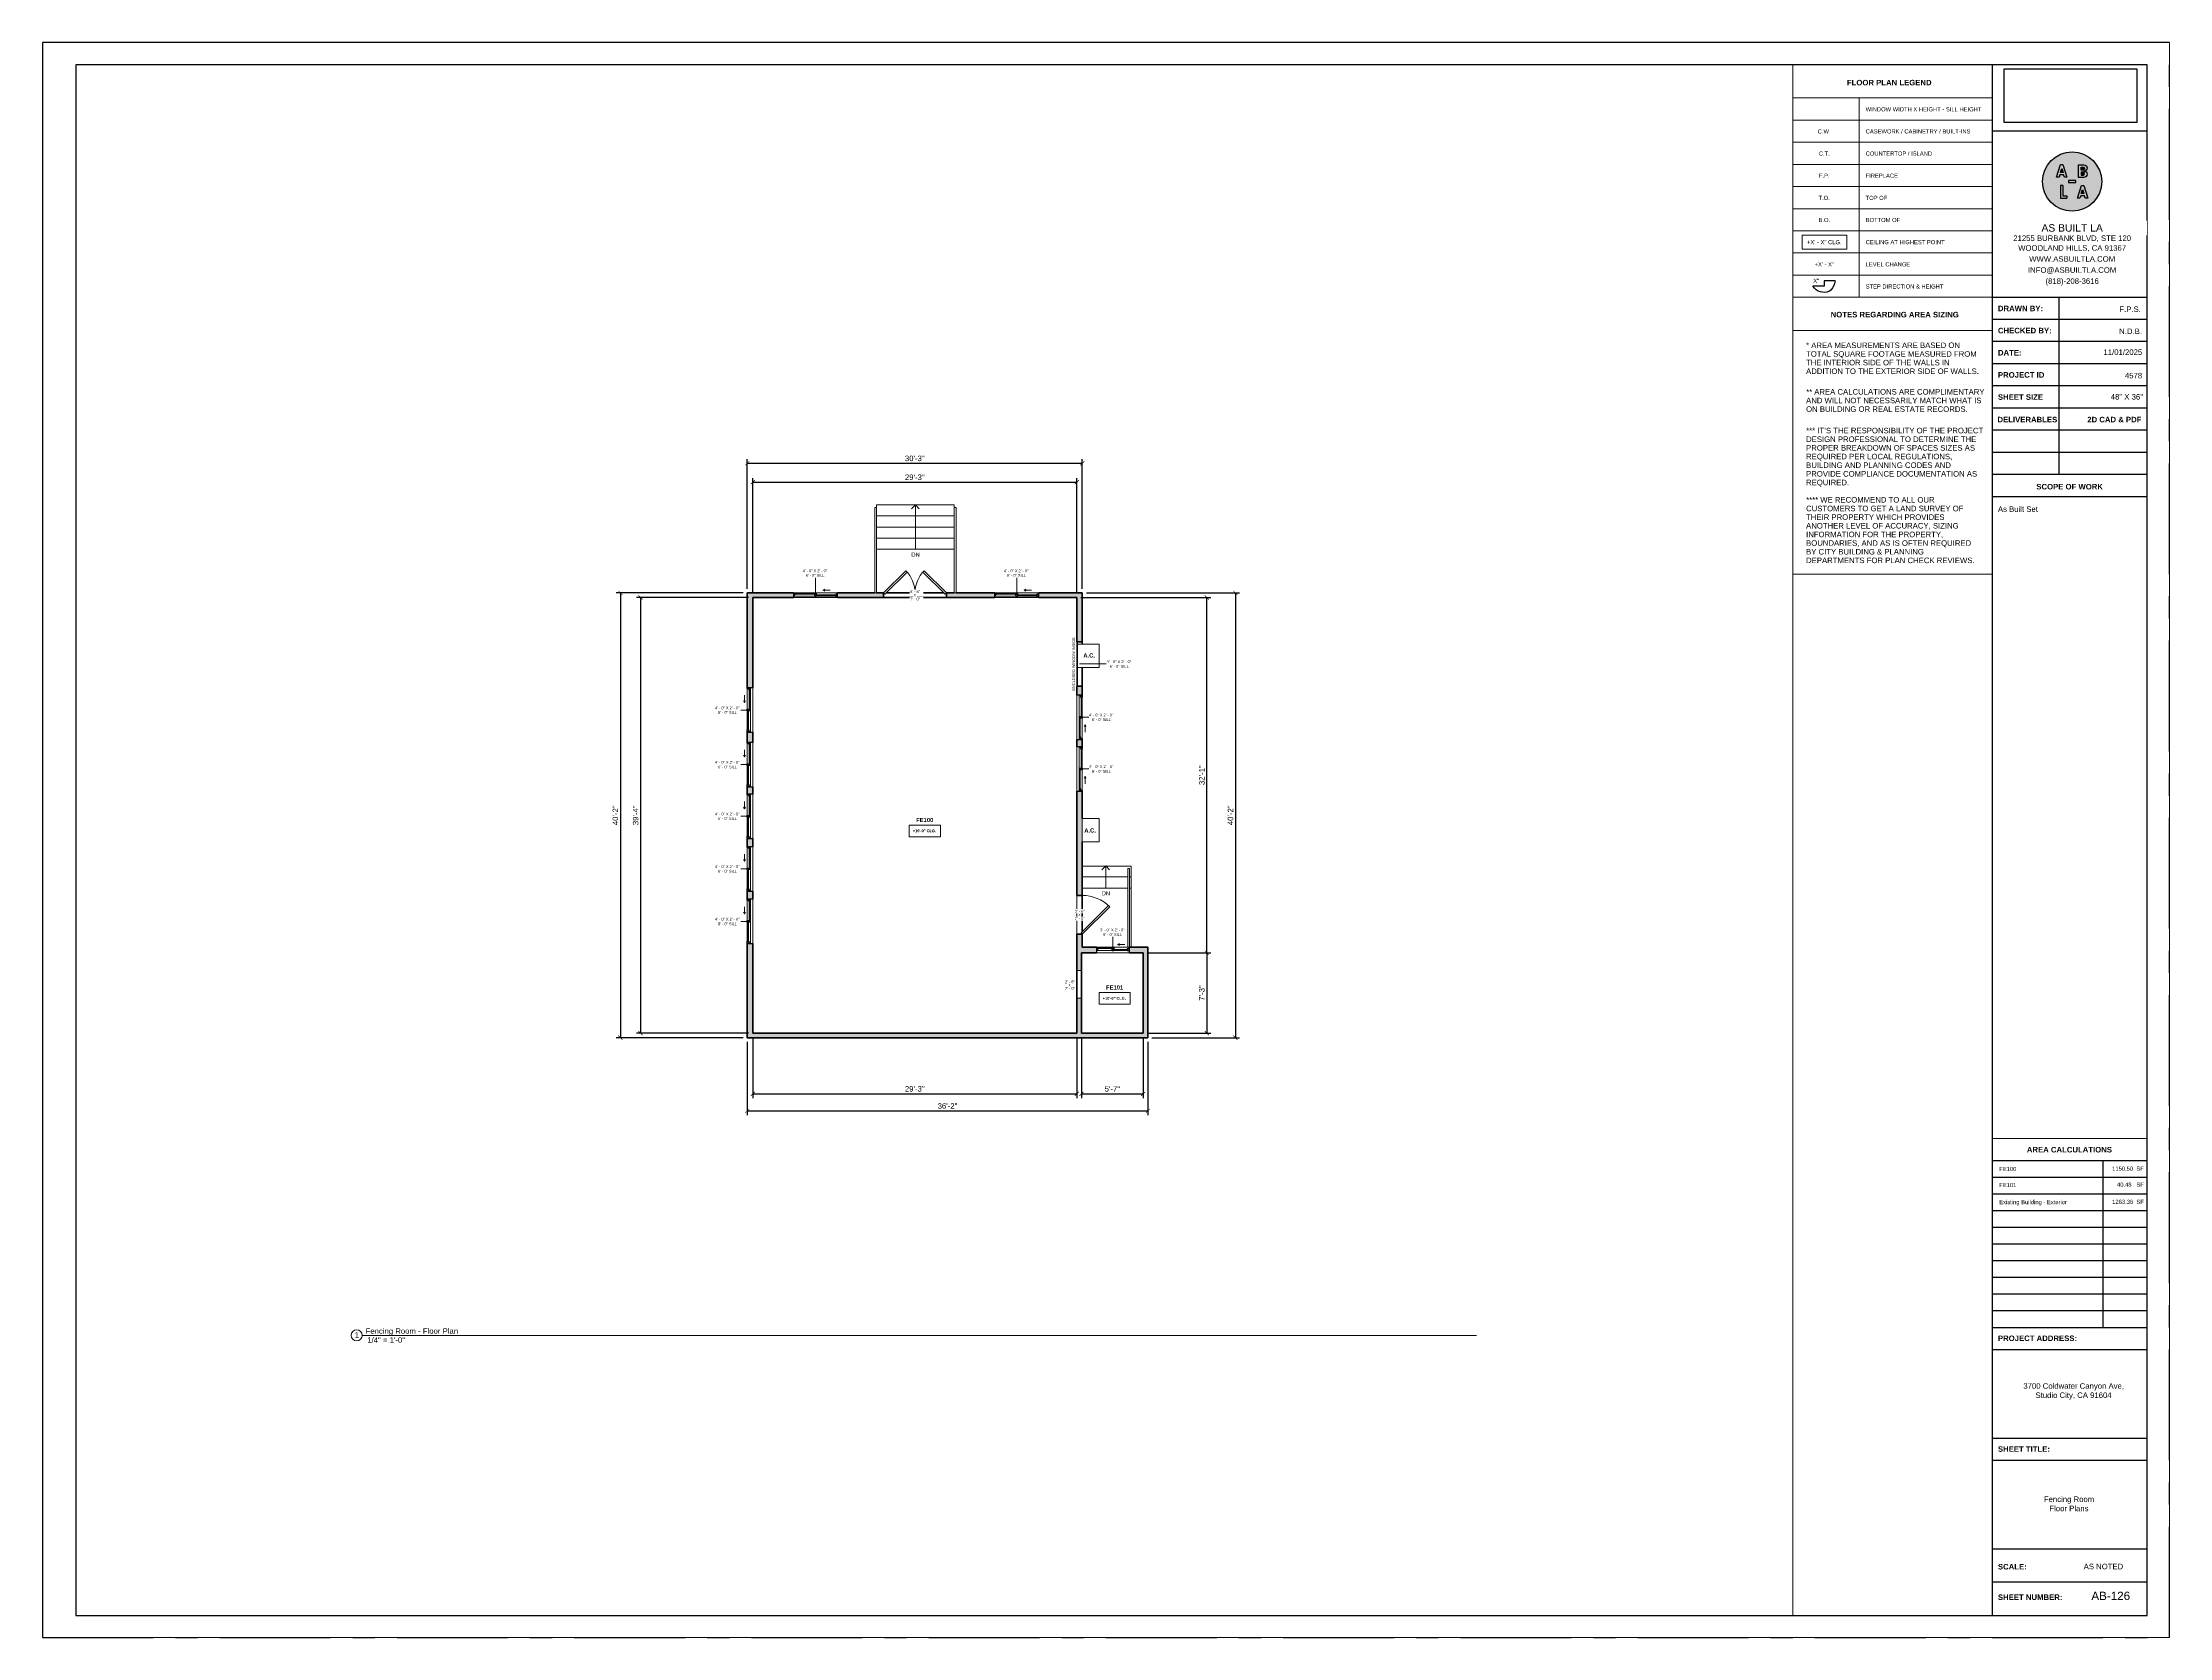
# Paper-space layout '27' of a CAD drawing. Header units: inches. Extents: x 0 to 48, y 0 to 36.
# The model-space entities are those that its viewports show. They can reach past a viewport. Long polylines and large blocks are cut down to what shows.
import ezdxf

# ---------------------------------------------------------------- set-up
doc = ezdxf.new("R2010")
doc.units = ezdxf.units.IN
doc.header["$MEASUREMENT"] = 0
doc.set_wipeout_variables(frame=1)
doc.linetypes.add('CENTERX2', pattern=[4, 2.5, -0.5, 0.5, -0.5])
doc.linetypes.add('HIDDEN2', pattern=[0.1875, 0.125, -0.0625])
for name, color, linetype, lineweight in [('A-ANNO', 2, 'Continuous', 5), ('A-ANNO-DIMS', 1, 'Continuous', 9), ('A-COLS', 3, 'Continuous', 9), ('A-DETAIL-1', 4, 'Continuous', 40), ('A-DETAIL-2', 20, 'Continuous', 25), ('A-DETAIL-3', 40, 'Continuous', 15), ('A-DETL-THIN', 151, 'Continuous', 9), ('A-DOOR', 1, 'Continuous', 18), ('A-FLOR', 6, 'Continuous', 18), ('A-GLAZ', 2, 'Continuous', 30), ('A-HIDDEN', 2, 'HIDDEN2', 18), ('A-WALL', 3, 'Continuous', 40), ('A-WINDOWS', 2, 'Continuous', 18)]:
    doc.layers.add(name, color=color, linetype=linetype, lineweight=lineweight)
doc.layers.add('A-HATCH', color=9, linetype='Continuous')
doc.layers.add('A-TB', color=7, linetype='Continuous')
doc.styles.add('Arial', font='arial.ttf')
doc.styles.add('Arial_1', font='arial.ttf', dxfattribs={"height": 0.0625})
doc.styles.add('Arial_2', font='arial.ttf', dxfattribs={"height": 3})
doc.styles.add('Arial_3', font='arial.ttf', dxfattribs={"height": 0.125})
doc.styles.add('Arial_4', font='arial.ttf', dxfattribs={"height": 3})
doc.styles.add('Arial_5', font='arial.ttf', dxfattribs={"height": 0.09375})
doc.styles.add('Arial_B', font='arialbd.ttf', dxfattribs={"height": 4.5})
doc.styles.add('Arial_B_1', font='arialbd.ttf', dxfattribs={"height": 3})
doc.styles.add('Arial_B_2', font='arialbd.ttf', dxfattribs={"height": 0.125})
doc.styles.add('Jay Cad', font='arial.ttf', dxfattribs={"height": 0.125})
doc.styles.add('JC', font='arial.ttf', dxfattribs={"height": 0.125})
doc.dimstyles.new('Jay Cad - DIMS', dxfattribs={"dimtxt": 0.125, "dimasz": 0.09375, "dimexe": 0.09375, "dimexo": 0.09375, "dimgap": 0.046875, "dimtad": 1, "dimdec": 1, "dimzin": 0, "dimdsep": 46, "dimlunit": 4, "dimtxsty": 'Jay Cad', "dimblk": 'ARCHTICK', "dimcen": 0.09, "dimclrd": 1, "dimclre": 1, "dimclrt": 256, "dimadec": 0, "dimazin": 0, "dimtfac": 1, "dimtdec": 1, "dimtofl": 0, "dimtmove": 1, "dimatfit": 3, "dimfxl": 1, "dimtolj": 1, "dimtzin": 0, "dimarcsym": 0})
picture_1 = doc.add_image_def('image1.png', size_in_pixel=(151, 61))

# ---------------------------------------------------------------- blocks, each defined once
blk = doc.blocks.new('JC_OPENING DOOR - OPENING DOOR-1449856-Fencing Room - Floor Plan')
at = {"layer": 'A-DETAIL-1', "linetype": 'HIDDEN2'}
for p, q in [((14.7, 2.5), (-15.3, 2.5)), ((-15.3, -2.5), (14.7, -2.5))]:
    blk.add_line(p, q, dxfattribs=at)
at = {"layer": 'A-DETAIL-3'}
for p, q in [((-15.3, 2.5), (-15.3, -2.5)), ((14.7, -2.5), (14.7, 2.5))]:
    blk.add_line(p, q, dxfattribs=at)
blk = doc.blocks.new('JC_SLIDING WINDOW - DOUBLE - SLIDING WINDOW-1449938-Fencing Room - Floor Plan')
at = {"layer": 'A-GLAZ'}
for p, q in [((-18, 2.85), (-18, -3.15)), ((-18, 2.85), (-15.5, 2.85)), ((-17.25, 2.85), (-17.25, -0.65)), ((-15.5, 1.1), (-17.25, 1.1)), ((-15.5, 2.85), (-15.5, 1.1)), ((-0.875, -0.65), (-0.875, 2.85)), ((-0.875, 2.85), (0.875, 2.85)), ((0.875, 1.1), (-0.875, 1.1)), ((0.875, 2.85), (0.875, -0.65)), ((15.5, 1.1), (15.5, -0.65)), ((17.25, 1.1), (15.5, 1.1)), ((17.25, 2.85), (17.25, -0.65)), ((18, -3.15), (18, 2.85)), ((-18, -0.65), (-17.25, -0.65)), ((-0.875, -0.65), (0.875, -0.65)), ((15.5, -0.65), (18, -0.65))]:
    blk.add_line(p, q, dxfattribs=at)
at = {"layer": 'A-GLAZ', "lineweight": 9}
for p, q in [((-15.5, 2.85), (-0.875, 2.85)), ((0.875, 2.85), (16, 2.85)), ((-17.25, -0.65), (-0.875, -0.65)), ((0.875, -0.65), (15.5, -0.65))]:
    blk.add_line(p, q, dxfattribs=at)
at = {"layer": 'A-GLAZ', "lineweight": 40}
for p, q in [((-15.5, 1.975), (-0.875, 1.975)), ((0.875, 0.225), (15.5, 0.225))]:
    blk.add_line(p, q, dxfattribs=at)
at = {"layer": 'A-WINDOWS'}
for p, q in [((16, 2.85), (-18, 2.85)), ((5, 5.85), (7, 6.85)), ((5, 5.85), (7, 4.85)), ((5, 5.85), (13, 5.85)), ((-18, -3.15), (18, -3.15))]:
    blk.add_line(p, q, dxfattribs=at)
blk = doc.blocks.new('JC_DOOR_SINGLE PANEL - SINGLE DOOR-1448081-Fencing Room - Floor Plan')
at = {"layer": 'A-DOOR', "lineweight": 30}
for p, q in [((-8.7, 32.7), (-10.1, 31.3)), ((-10.1, 31.3), (19.6, 1.6)), ((21, 3), (-8.7, 32.7)), ((19.6, 1.6), (21, 3))]:
    blk.add_line(p, q, dxfattribs=at)
at = {"layer": 'A-DOOR', "lineweight": 9}
blk.add_arc((21, 3), 42, 135, 180, dxfattribs=at)
blk = doc.blocks.new('JC_SLIDING WINDOW - DOUBLE - SLIDING WINDOW-1448220-Fencing Room - Floor Plan')
at = {"layer": 'A-GLAZ'}
for p, q in [((-24, 2.85), (-24, -3.15)), ((-24, 2.85), (-21.5, 2.85)), ((-23.25, 2.85), (-23.25, -0.65)), ((-21.5, 1.1), (-23.25, 1.1)), ((-21.5, 2.85), (-21.5, 1.1)), ((-0.875, -0.65), (-0.875, 2.85)), ((-0.875, 2.85), (0.875, 2.85)), ((0.875, 1.1), (-0.875, 1.1)), ((0.875, 2.85), (0.875, -0.65)), ((21.5, 1.1), (21.5, -0.65)), ((23.25, 1.1), (21.5, 1.1)), ((23.25, 2.85), (24, 2.85)), ((23.25, 2.85), (23.25, -0.65)), ((24, -3.15), (24, 2.85)), ((-24, -0.65), (-23.25, -0.65)), ((-0.875, -0.65), (0.875, -0.65)), ((21.5, -0.65), (24, -0.65))]:
    blk.add_line(p, q, dxfattribs=at)
at = {"layer": 'A-GLAZ', "lineweight": 9}
for p, q in [((-21.5, 2.85), (-0.875, 2.85)), ((0.875, 2.85), (23.25, 2.85)), ((-23.25, -0.65), (-0.875, -0.65)), ((0.875, -0.65), (21.5, -0.65))]:
    blk.add_line(p, q, dxfattribs=at)
at = {"layer": 'A-GLAZ', "lineweight": 40}
for p, q in [((-21.5, 1.975), (-0.875, 1.975)), ((0.875, 0.225), (21.5, 0.225))]:
    blk.add_line(p, q, dxfattribs=at)
at = {"layer": 'A-WINDOWS'}
for p, q in [((24, 2.85), (-24, 2.85)), ((8, 5.85), (10, 6.85)), ((8, 5.85), (10, 4.85)), ((8, 5.85), (16, 5.85)), ((-24, -3.15), (24, -3.15))]:
    blk.add_line(p, q, dxfattribs=at)
blk = doc.blocks.new('JC_OPENING - 36_ x 48_-1448377-Fencing Room - Floor Plan')
at = {"layer": 'A-WINDOWS'}
for p, q in [((-24.3, -2.2), (-24.3, 3)), ((-24.3, 3), (-21.9, 3)), ((3.5, 3), (23.7, 3)), ((23.7, 3), (23.7, -2.2))]:
    blk.add_line(p, q, dxfattribs=at)
blk = doc.blocks.new('JC_SLIDING WINDOW - DOUBLE - SLIDING WINDOW-1448672-Fencing Room - Floor Plan')
at = {"layer": 'A-GLAZ'}
for p, q in [((-24, 2.35), (-24, -2.65)), ((-24, 2.35), (-21.5, 2.35)), ((-23.25, 2.35), (-23.25, -1.15)), ((-21.5, 0.6), (-23.25, 0.6)), ((-21.5, 2.35), (-21.5, 0.6)), ((-0.875, -1.15), (-0.875, 2.35)), ((-0.875, 2.35), (0.875, 2.35)), ((0.875, 0.6), (-0.875, 0.6)), ((0.875, 2.35), (0.875, -1.15)), ((21.5, 0.6), (21.5, -1.15)), ((23.25, 0.6), (21.5, 0.6)), ((23.25, 2.35), (24, 2.35)), ((23.25, 2.35), (23.25, -1.15)), ((24, -2.65), (24, 2.35)), ((-24, -1.15), (-23.25, -1.15)), ((-0.875, -1.15), (0.875, -1.15)), ((21.5, -1.15), (24, -1.15))]:
    blk.add_line(p, q, dxfattribs=at)
at = {"layer": 'A-GLAZ', "lineweight": 9}
for p, q in [((-21.5, 2.35), (-0.875, 2.35)), ((0.875, 2.35), (23.25, 2.35)), ((-23.25, -1.15), (-0.875, -1.15)), ((0.875, -1.15), (21.5, -1.15))]:
    blk.add_line(p, q, dxfattribs=at)
at = {"layer": 'A-GLAZ', "lineweight": 40}
for p, q in [((-21.5, 1.475), (-0.875, 1.475)), ((0.875, -0.275), (21.5, -0.275))]:
    blk.add_line(p, q, dxfattribs=at)
at = {"layer": 'A-WINDOWS'}
for p, q in [((24, 2.35), (-24, 2.35)), ((8, 5.35), (10, 6.35)), ((8, 5.35), (10, 4.35)), ((8, 5.35), (16, 5.35)), ((-24, -2.65), (24, -2.65))]:
    blk.add_line(p, q, dxfattribs=at)
blk = doc.blocks.new('JC_DOUBLE DOOR - DOUBLE DOOR-1449608-Fencing Room - Floor Plan')
at = {"layer": 'A-DOOR', "lineweight": 30}
for p, q in [((-34, 2.5), (-10, 26.5)), ((-8.5, 25.1), (-32.6, 1.1)), ((-10, 26.5), (-8.5, 25.1)), ((10, 26.5), (8.5, 25.1)), ((8.5, 25.1), (32.6, 1.1)), ((34, 2.5), (10, 26.5)), ((-32.6, 1.1), (-34, 2.5)), ((32.6, 1.1), (34, 2.5))]:
    blk.add_line(p, q, dxfattribs=at)
at = {"layer": 'A-DOOR', "lineweight": 9}
for centre, start, end in [((-34, 2.5), 360, 45), ((34, 2.5), 135, 180)]:
    blk.add_arc(centre, 34, start, end, dxfattribs=at)
blk = doc.blocks.new('Floors 1 - Floors 1-1451116-Fencing Room - Floor Plan')
at = {"layer": 'A-FLOR'}
for p, q in [((-87.5, 487.7), (-87.5, 490.6)), ((-87.5, 490.6), (-3.5, 490.6)), ((-3.5, 490.6), (-3.5, 487.7)), ((-87.5, 478.6), (-3.5, 478.6)), ((-87.5, 466.4), (-3.5, 466.4)), ((-87.5, 454.6), (-3.5, 454.6)), ((-87.5, 442.4), (-3.5, 442.4))]:
    blk.add_line(p, q, dxfattribs=at)
blk = doc.blocks.new('Floors 2 - Floors 2-1452204-Fencing Room - Floor Plan')
at = {"layer": 'A-FLOR'}
for p, q in [((135.3, 99.2), (188.2, 99.2)), ((188.2, 99.2), (188.2, 87.6)), ((135.3, 87.6), (184.6, 87.6)), ((184.6, 75.2), (135.3, 75.2)), ((186.6, 87.6), (188.2, 87.6)), ((188.2, 75.2), (186.6, 75.2)), ((188.2, 87.6), (188.2, 75.2)), ((188.2, 75.2), (188.2, 11.2))]:
    blk.add_line(p, q, dxfattribs=at)
blk = doc.blocks.new('_ArchTick')
at = {"color": 0, "linetype": 'ByBlock', "const_width": 0.15}
blk.add_lwpolyline([(-0.5, -0.5), (0.5, 0.5)], dxfattribs=at)
blk = doc.blocks.new('*D103')
at = {"layer": 'A-ANNO-DIMS', "color": 1, "lineweight": -2, "transparency": 16777216}
for p, q in [((101770.7, 4055.4), (101649.2, 4055.4)), ((101653.7, 4055.4), (101653.7, 3583.4)), ((101770.7, 3583.4), (101649.2, 3583.4))]:
    blk.add_line(p, q, dxfattribs=at)
at = {"layer": 'Defpoints', "color": 0, "transparency": 16777216}
for p in [(101775.2, 4055.4), (101653.7, 3583.4), (101775.2, 3583.4)]:
    blk.add_point(p, dxfattribs=at)
at = {"layer": 'A-ANNO-DIMS', "color": 1, "lineweight": -2, "transparency": 16777216, "xscale": 4.5, "yscale": 4.5, "zscale": 4.5}
for p, rotation in [((101653.7, 4055.4), 90), ((101653.7, 3583.4), 270)]:
    blk.add_blockref('_ArchTick', p, dxfattribs=dict(at, rotation=rotation))
at = {"layer": 'A-ANNO-DIMS', "color": 2, "transparency": 16777216, "insert": (101648.4, 3819.4), "char_height": 6, "width": 0.487, "attachment_point": 5, "rotation": 90, "style": 'Jay Cad'}
blk.add_mtext('\\A1;39\'-4"', dxfattribs=at)
blk = doc.blocks.new('*D104')
at = {"layer": 'A-ANNO-DIMS', "color": 1, "lineweight": -2, "transparency": 16777216}
for p, q in [((101775.2, 3578.9), (101775.2, 3513.1)), ((102126.2, 3578.9), (102126.2, 3513.1)), ((101775.2, 3517.6), (102126.2, 3517.6))]:
    blk.add_line(p, q, dxfattribs=at)
at = {"layer": 'Defpoints', "color": 0, "transparency": 16777216}
for p in [(101775.2, 3583.4), (102126.2, 3583.4), (102126.2, 3517.6)]:
    blk.add_point(p, dxfattribs=at)
at = {"layer": 'A-ANNO-DIMS', "color": 1, "lineweight": -2, "transparency": 16777216, "xscale": 4.5, "yscale": 4.5, "zscale": 4.5, "rotation": 180}
blk.add_blockref('_ArchTick', (101775.2, 3517.6), dxfattribs=at)
at = {"layer": 'A-ANNO-DIMS', "color": 1, "lineweight": -2, "transparency": 16777216, "xscale": 4.5, "yscale": 4.5, "zscale": 4.5}
blk.add_blockref('_ArchTick', (102126.2, 3517.6), dxfattribs=at)
at = {"layer": 'A-ANNO-DIMS', "color": 2, "transparency": 16777216, "insert": (101950.7, 3523), "char_height": 6, "width": 0.487, "attachment_point": 5, "style": 'Jay Cad'}
blk.add_mtext('\\A1;29\'-3"', dxfattribs=at)
blk = doc.blocks.new('JC- existing door Tag_quad - JC- existing door Tag_quad-839775-Fencing Room - Floor Plan')
at = {"layer": 'A-ANNO', "insert": (-0.023, 0.038), "char_height": 0.0625, "width": 0.0505, "attachment_point": 1, "style": 'Arial_2', "bg_fill": 3, "box_fill_scale": 1.25, "bg_fill_color": 256, "bg_fill_true_color": 13158600, "bg_fill_transparency": 0}
blk.add_mtext('x', dxfattribs=at)
blk = doc.blocks.new('*D105')
at = {"layer": 'A-ANNO-DIMS', "color": 1, "lineweight": -2, "transparency": 16777216}
for p, q in [((101764.7, 4060.4), (101627.3, 4060.4)), ((101631.8, 4060.4), (101631.8, 3578.4)), ((101764.7, 3578.4), (101627.3, 3578.4))]:
    blk.add_line(p, q, dxfattribs=at)
at = {"layer": 'Defpoints', "color": 0, "transparency": 16777216}
for p in [(101769.2, 4060.4), (101631.8, 3578.4), (101769.2, 3578.4)]:
    blk.add_point(p, dxfattribs=at)
at = {"layer": 'A-ANNO-DIMS', "color": 1, "lineweight": -2, "transparency": 16777216, "xscale": 4.5, "yscale": 4.5, "zscale": 4.5}
for p, rotation in [((101631.8, 4060.4), 90), ((101631.8, 3578.4), 270)]:
    blk.add_blockref('_ArchTick', p, dxfattribs=dict(at, rotation=rotation))
at = {"layer": 'A-ANNO-DIMS', "color": 2, "transparency": 16777216, "insert": (101626.4, 3819.4), "char_height": 6, "width": 0.487, "attachment_point": 5, "rotation": 90, "style": 'Jay Cad'}
blk.add_mtext('\\A1;40\'-2"', dxfattribs=at)
blk = doc.blocks.new('*D106')
at = {"layer": 'A-ANNO-DIMS', "color": 1, "lineweight": -2, "transparency": 16777216}
for p, q in [((102131.2, 3578.9), (102131.2, 3513.1)), ((102198.2, 3578.9), (102198.2, 3513.1)), ((102131.2, 3517.6), (102198.2, 3517.6))]:
    blk.add_line(p, q, dxfattribs=at)
at = {"layer": 'Defpoints', "color": 0, "transparency": 16777216}
for p in [(102131.2, 3583.4), (102198.2, 3583.4), (102198.2, 3517.6)]:
    blk.add_point(p, dxfattribs=at)
at = {"layer": 'A-ANNO-DIMS', "color": 1, "lineweight": -2, "transparency": 16777216, "xscale": 4.5, "yscale": 4.5, "zscale": 4.5, "rotation": 180}
blk.add_blockref('_ArchTick', (102131.2, 3517.6), dxfattribs=at)
at = {"layer": 'A-ANNO-DIMS', "color": 1, "lineweight": -2, "transparency": 16777216, "xscale": 4.5, "yscale": 4.5, "zscale": 4.5}
blk.add_blockref('_ArchTick', (102198.2, 3517.6), dxfattribs=at)
at = {"layer": 'A-ANNO-DIMS', "transparency": 16777216, "insert": (102164.7, 3522.9), "char_height": 6, "width": 0.401, "attachment_point": 5, "style": 'Jay Cad'}
blk.add_mtext('\\A1;5\'-7"', dxfattribs=at)
blk = doc.blocks.new('*D107')
at = {"layer": 'A-ANNO-DIMS', "color": 1, "lineweight": -2, "transparency": 16777216}
for p, q in [((101769.2, 3573.9), (101769.2, 3494.6)), ((102203.2, 3573.9), (102203.2, 3494.6)), ((101769.2, 3499.1), (102203.2, 3499.1))]:
    blk.add_line(p, q, dxfattribs=at)
at = {"layer": 'Defpoints', "color": 0, "transparency": 16777216}
for p in [(101769.2, 3578.4), (102203.2, 3578.4), (102203.2, 3499.1)]:
    blk.add_point(p, dxfattribs=at)
at = {"layer": 'A-ANNO-DIMS', "color": 1, "lineweight": -2, "transparency": 16777216, "xscale": 4.5, "yscale": 4.5, "zscale": 4.5, "rotation": 180}
blk.add_blockref('_ArchTick', (101769.2, 3499.1), dxfattribs=at)
at = {"layer": 'A-ANNO-DIMS', "color": 1, "lineweight": -2, "transparency": 16777216, "xscale": 4.5, "yscale": 4.5, "zscale": 4.5}
blk.add_blockref('_ArchTick', (102203.2, 3499.1), dxfattribs=at)
at = {"layer": 'A-ANNO-DIMS', "color": 2, "transparency": 16777216, "insert": (101986.2, 3504.5), "char_height": 6, "width": 0.487, "attachment_point": 5, "style": 'Jay Cad'}
blk.add_mtext('\\A1;36\'-2"', dxfattribs=at)
blk = doc.blocks.new('*D108')
at = {"layer": 'A-ANNO-DIMS', "color": 1, "lineweight": -2, "transparency": 16777216}
for p, q in [((102202.7, 3670.4), (102271.5, 3670.4)), ((102267, 3670.4), (102267, 3583.4)), ((102202.7, 3583.4), (102271.5, 3583.4))]:
    blk.add_line(p, q, dxfattribs=at)
at = {"layer": 'Defpoints', "color": 0, "transparency": 16777216}
for p in [(102198.2, 3670.4), (102198.2, 3583.4), (102267, 3583.4)]:
    blk.add_point(p, dxfattribs=at)
at = {"layer": 'A-ANNO-DIMS', "color": 1, "lineweight": -2, "transparency": 16777216, "xscale": 4.5, "yscale": 4.5, "zscale": 4.5}
for p, rotation in [((102267, 3670.4), 90), ((102267, 3583.4), 270)]:
    blk.add_blockref('_ArchTick', p, dxfattribs=dict(at, rotation=rotation))
at = {"layer": 'A-ANNO-DIMS', "color": 2, "transparency": 16777216, "insert": (102261.7, 3626.9), "char_height": 6, "width": 0.401, "attachment_point": 5, "rotation": 90, "style": 'Jay Cad'}
blk.add_mtext('\\A1;7\'-3"', dxfattribs=at)
blk = doc.blocks.new('*D109')
at = {"layer": 'A-ANNO-DIMS', "color": 1, "lineweight": -2, "transparency": 16777216}
for p, q in [((102130.7, 4055.4), (102271.5, 4055.4)), ((102267, 3670.4), (102267, 4055.4)), ((102202.7, 3670.4), (102271.5, 3670.4))]:
    blk.add_line(p, q, dxfattribs=at)
at = {"layer": 'Defpoints', "color": 0, "transparency": 16777216}
for p in [(102126.2, 4055.4), (102267, 4055.4), (102198.2, 3670.4)]:
    blk.add_point(p, dxfattribs=at)
at = {"layer": 'A-ANNO-DIMS', "color": 1, "lineweight": -2, "transparency": 16777216, "xscale": 4.5, "yscale": 4.5, "zscale": 4.5}
for p, rotation in [((102267, 4055.4), 90), ((102267, 3670.4), 270)]:
    blk.add_blockref('_ArchTick', p, dxfattribs=dict(at, rotation=rotation))
at = {"layer": 'A-ANNO-DIMS', "color": 2, "transparency": 16777216, "insert": (102261.7, 3862.9), "char_height": 6, "width": 0.487, "attachment_point": 5, "rotation": 90, "style": 'Jay Cad'}
blk.add_mtext('\\A1;32\'-1"', dxfattribs=at)
blk = doc.blocks.new('*D110')
at = {"layer": 'A-ANNO-DIMS', "color": 1, "lineweight": -2, "transparency": 16777216}
for p, q in [((102136.7, 4060.4), (102302.5, 4060.4)), ((102298, 4060.4), (102298, 3578.4)), ((102207.7, 3578.4), (102302.5, 3578.4))]:
    blk.add_line(p, q, dxfattribs=at)
at = {"layer": 'Defpoints', "color": 0, "transparency": 16777216}
for p in [(102132.2, 4060.4), (102203.2, 3578.4), (102298, 3578.4)]:
    blk.add_point(p, dxfattribs=at)
at = {"layer": 'A-ANNO-DIMS', "color": 1, "lineweight": -2, "transparency": 16777216, "xscale": 4.5, "yscale": 4.5, "zscale": 4.5}
for p, rotation in [((102298, 4060.4), 90), ((102298, 3578.4), 270)]:
    blk.add_blockref('_ArchTick', p, dxfattribs=dict(at, rotation=rotation))
at = {"layer": 'A-ANNO-DIMS', "color": 2, "transparency": 16777216, "insert": (102292.7, 3819.4), "char_height": 6, "width": 0.487, "attachment_point": 5, "rotation": 90, "style": 'Jay Cad'}
blk.add_mtext('\\A1;40\'-2"', dxfattribs=at)
blk = doc.blocks.new('*D111')
at = {"layer": 'A-ANNO-DIMS', "color": 1, "lineweight": -2, "transparency": 16777216}
for p, q in [((101775.2, 4059.9), (101775.2, 4184.8)), ((101775.2, 4180.3), (102126.2, 4180.3)), ((102126.2, 4059.9), (102126.2, 4184.8))]:
    blk.add_line(p, q, dxfattribs=at)
at = {"layer": 'Defpoints', "color": 0, "transparency": 16777216}
for p in [(102126.2, 4180.3), (101775.2, 4055.4), (102126.2, 4055.4)]:
    blk.add_point(p, dxfattribs=at)
at = {"layer": 'A-ANNO-DIMS', "color": 1, "lineweight": -2, "transparency": 16777216, "xscale": 4.5, "yscale": 4.5, "zscale": 4.5, "rotation": 180}
blk.add_blockref('_ArchTick', (101775.2, 4180.3), dxfattribs=at)
at = {"layer": 'A-ANNO-DIMS', "color": 1, "lineweight": -2, "transparency": 16777216, "xscale": 4.5, "yscale": 4.5, "zscale": 4.5}
blk.add_blockref('_ArchTick', (102126.2, 4180.3), dxfattribs=at)
at = {"layer": 'A-ANNO-DIMS', "color": 2, "transparency": 16777216, "insert": (101950.7, 4185.6), "char_height": 6, "width": 0.487, "attachment_point": 5, "style": 'Jay Cad'}
blk.add_mtext('\\A1;29\'-3"', dxfattribs=at)
blk = doc.blocks.new('*D112')
at = {"layer": 'A-ANNO-DIMS', "color": 1, "lineweight": -2, "transparency": 16777216}
for p, q in [((101769.2, 4064.9), (101769.2, 4205.3)), ((101769.2, 4200.8), (102132.2, 4200.8)), ((102132.2, 4064.9), (102132.2, 4205.3))]:
    blk.add_line(p, q, dxfattribs=at)
at = {"layer": 'Defpoints', "color": 0, "transparency": 16777216}
for p in [(102132.2, 4200.8), (101769.2, 4060.4), (102132.2, 4060.4)]:
    blk.add_point(p, dxfattribs=at)
at = {"layer": 'A-ANNO-DIMS', "color": 1, "lineweight": -2, "transparency": 16777216, "xscale": 4.5, "yscale": 4.5, "zscale": 4.5, "rotation": 180}
blk.add_blockref('_ArchTick', (101769.2, 4200.8), dxfattribs=at)
at = {"layer": 'A-ANNO-DIMS', "color": 1, "lineweight": -2, "transparency": 16777216, "xscale": 4.5, "yscale": 4.5, "zscale": 4.5}
blk.add_blockref('_ArchTick', (102132.2, 4200.8), dxfattribs=at)
at = {"layer": 'A-ANNO-DIMS', "color": 2, "transparency": 16777216, "insert": (101950.7, 4206.1), "char_height": 6, "width": 0.487, "attachment_point": 5, "style": 'Jay Cad'}
blk.add_mtext('\\A1;30\'-3"', dxfattribs=at)
blk = doc.blocks.new('Viewport - View Title-2281-Floor Plans')
at = {"layer": 'A-ANNO'}
for start, end in [(0, 180), (180, 360)]:
    blk.add_arc((-0.125, 0), 0.125, start, end, dxfattribs=at)
blk = doc.blocks.new('JC_TB_48x36 - JC_TB_4836-1441736-Floor Plans')
at = {"layer": 'A-TB'}
for p, q in [((-0.003, 24.012), (-0.003, -11.988)), ((47.997, 24.012), (-0.003, 24.012)), ((47.997, -11.988), (47.997, 24.012)), ((0.747, 23.512), (0.747, -11.488)), ((47.497, 23.512), (0.747, 23.512)), ((47.497, 15.262), (43.997, 15.262)), ((47.497, 14.762), (43.997, 14.762)), ((43.997, -9.988), (47.497, -9.988)), ((47.497, -10.738), (43.997, -10.738)), ((0.747, -11.488), (47.497, -11.488)), ((-0.003, -11.988), (47.997, -11.988))]:
    blk.add_line(p, q, dxfattribs=at)
at = {"layer": 'A-TB', "char_height": 0.125, "attachment_point": 1, "bg_fill": 3, "box_fill_scale": 1.25, "bg_fill_color": 256, "bg_fill_true_color": 13158600, "bg_fill_transparency": 0}
for s, insert, width, style in [('DRAWN BY:', (44.126, 18.073), 1.22463, 'Arial_B_2'), ('CHECKED BY:', (44.126, 17.573), 1.4645, 'Arial_B_2'), ('DATE:', (44.126, 17.073), 0.63441, 'Arial_B_2'), ('PROJECT ID', (44.126, 16.573), 1.26566, 'Arial_B_2'), ('SHEET SIZE', (44.126, 16.073), 1.23725, 'Arial_B_2'), ('48" X 36"', (46.673, 16.078), 0.87428, 'Arial_3'), ('SCOPE OF WORK', (44.992, 14.05), 1.82747, 'Arial_B_2'), ('PROJECT ADDRESS:', (44.126, -5.172), 2.14941, 'Arial_B_2'), ('SHEET TITLE:', (44.126, -7.672), 1.42031, 'Arial_B_2'), ('SCALE:', (44.126, -10.328), 0.77959, 'Arial_B_2'), ('AS NOTED', (46.061, -10.323), 1.08259, 'Arial_3'), ('SHEET NUMBER:', (44.126, -11.016), 1.76434, 'Arial_B_2')]:
    blk.add_mtext(s, dxfattribs=dict(at, insert=insert, width=width, style=style))
at = {"layer": 'A-TB'}
for p, q in [((43.997, 23.512), (43.997, -11.488)), ((47.497, -11.488), (47.497, 23.512)), ((47.497, 18.262), (43.997, 18.262)), ((45.497, 18.262), (45.497, 14.262)), ((47.497, 17.762), (43.997, 17.762)), ((47.497, 17.262), (43.997, 17.262)), ((47.497, 16.762), (43.997, 16.762)), ((47.497, 16.262), (43.997, 16.262)), ((47.497, 15.762), (43.997, 15.762)), ((47.497, 14.262), (43.997, 14.262)), ((47.497, 13.762), (43.997, 13.762)), ((43.997, -4.988), (47.497, -4.988)), ((43.997, -5.488), (47.497, -5.488)), ((43.997, -7.488), (47.497, -7.488)), ((43.997, -7.988), (47.497, -7.988))]:
    blk.add_line(p, q, dxfattribs=at)
blk = doc.blocks.new('Logo - ABLA - CAD Format')
at = {"layer": 'A-HATCH', "true_color": 0xc9ee63}
h = blk.add_hatch(color=71, dxfattribs=at)
h.dxf.hatch_style = 1
h.paths.add_polyline_path([(-0.71, 0.89), (-0.79, 0.62), (-0.62, 0.62)], flags=0)
h.paths.add_polyline_path([(0.6, 0.78), (0.74, 0.78, 1), (0.74, 0.98), (0.6, 0.98)], flags=0)
h.paths.add_polyline_path([(0.6, 0.44), (0.74, 0.44, 1), (0.74, 0.63), (0.6, 0.63)], flags=0)
h.paths.add_polyline_path([(0.62, -0.8), (0.79, -0.8), (0.71, -0.53)], flags=0)
h.paths.add_polyline_path([(-2, 0, 1), (2, 0, 1)])
h.paths.add_polyline_path([(0.8, 0.28), (0.44, 0.28), (0.44, 1.13), (0.8, 1.13, -1), (0.8, 0.71, -1)], flags=16)
h.paths.add_polyline_path([(0.74, 0.44), (0.6, 0.44), (0.6, 0.63), (0.74, 0.63, -1)], flags=0)
h.paths.add_polyline_path([(0.79, -0.27), (1.05, -1.12), (0.89, -1.12), (0.84, -0.96), (0.58, -0.96), (0.53, -1.12), (0.37, -1.12), (0.63, -0.27)], flags=16)
h.paths.add_polyline_path([(0.74, 0.78), (0.6, 0.78), (0.6, 0.98), (0.74, 0.98, -1)], flags=0)
h.paths.add_polyline_path([(0.71, -0.53), (0.79, -0.8), (0.62, -0.8)], flags=0)
h.paths.add_polyline_path([(0.25, 0.06), (0.25, -0.06), (-0.25, -0.06), (-0.25, 0.06)], flags=16)
h.paths.add_polyline_path([(-0.37, 0.3), (-0.53, 0.3), (-0.58, 0.46), (-0.84, 0.46), (-0.89, 0.3), (-1.05, 0.3), (-0.79, 1.15), (-0.63, 1.15)], flags=16)
h.paths.add_polyline_path([(-0.63, -0.27), (-0.63, -0.96), (-0.37, -0.96), (-0.37, -1.12), (-0.79, -1.12), (-0.79, -0.27)], flags=16)
h.paths.add_polyline_path([(-0.62, 0.62), (-0.79, 0.62), (-0.71, 0.89)], flags=0)
at = {"layer": 'A-HATCH'}
h = blk.add_hatch(color=250, dxfattribs=at)
h.dxf.hatch_style = 1
h.paths.add_polyline_path([(-0.63, 1.15), (-0.79, 1.15), (-1.05, 0.3), (-0.89, 0.3), (-0.84, 0.46), (-0.58, 0.46), (-0.53, 0.3), (-0.37, 0.3)])
h.paths.add_polyline_path([(-0.62, 0.62), (-0.79, 0.62), (-0.71, 0.89)], flags=16)
h.paths.add_polyline_path([(0.44, 0.28), (0.8, 0.28, 1), (0.8, 0.71, 1), (0.8, 1.13), (0.44, 1.13)])
h.paths.add_polyline_path([(0.6, 0.44), (0.6, 0.63), (0.74, 0.63, -1), (0.74, 0.44)], flags=16)
h.paths.add_polyline_path([(0.6, 0.78), (0.6, 0.98), (0.74, 0.98, -1), (0.74, 0.78)], flags=16)
h.paths.add_polyline_path([(0.37, -1.12), (0.53, -1.12), (0.58, -0.96), (0.84, -0.96), (0.89, -1.12), (1.05, -1.12), (0.79, -0.27), (0.63, -0.27)])
h.paths.add_polyline_path([(0.71, -0.53), (0.79, -0.8), (0.62, -0.8)], flags=16)
h.paths.add_polyline_path([(0.25, -0.06), (0.25, 0.06), (-0.25, 0.06), (-0.25, -0.06)])
h.paths.add_polyline_path([(-0.79, -1.12), (-0.37, -1.12), (-0.37, -0.96), (-0.63, -0.96), (-0.63, -0.27), (-0.79, -0.27)])
at = {"layer": 'A-HATCH', "true_color": 0xc9ee63}
h = blk.add_hatch(color=71, dxfattribs=at)
h.dxf.hatch_style = 1
h.paths.add_polyline_path([(-0.71, 0.89), (-0.79, 0.62), (-0.62, 0.62)])
h.paths.add_polyline_path([(0.74, 0.78, 1), (0.74, 0.98), (0.6, 0.98), (0.6, 0.78)])
h.paths.add_polyline_path([(0.6, 0.63), (0.6, 0.44), (0.74, 0.44, 1), (0.74, 0.63)])
h.paths.add_polyline_path([(0.62, -0.8), (0.79, -0.8), (0.71, -0.53)])
blk.add_circle((0, 0), 2)
at = {"layer": 'A-HATCH', "color": 250}
for points in [[(-0.63, 1.15), (-0.37, 0.3), (-0.53, 0.3), (-0.58, 0.46), (-0.84, 0.46), (-0.89, 0.3), (-1.05, 0.3), (-0.79, 1.15)], [(-0.71, 0.89), (-0.62, 0.62), (-0.79, 0.62)], [(0.25, 0.06), (-0.25, 0.06), (-0.25, -0.06), (0.25, -0.06)], [(0.79, -0.27), (1.05, -1.12), (0.89, -1.12), (0.84, -0.96), (0.58, -0.96), (0.53, -1.12), (0.37, -1.12), (0.63, -0.27)], [(0.71, -0.53), (0.79, -0.8), (0.62, -0.8)]]:
    blk.add_lwpolyline(points, close=True, dxfattribs=at)
for points in [[(0.8, 0.71, -1), (0.8, 0.28), (0.44, 0.28), (0.44, 1.13), (0.8, 1.13, -1)], [(0.6, 0.98), (0.74, 0.98, -1), (0.74, 0.78), (0.6, 0.78)], [(0.6, 0.44), (0.74, 0.44, 1), (0.74, 0.63), (0.6, 0.63)]]:
    blk.add_lwpolyline(points, format="xyb", close=True, dxfattribs=at)
for points in [[(-0.79, -0.27), (-0.79, -1.12), (-0.37, -1.12)], [(-0.63, -0.27), (-0.79, -0.27)], [(-0.63, -0.27), (-0.63, -0.96), (-0.37, -0.96)], [(-0.37, -0.96), (-0.37, -1.12)]]:
    blk.add_lwpolyline(points, dxfattribs=at)
blk = doc.blocks.new('TB-INFO-ABLA')
blk.add_wipeout([(168, 180), (168, 0), (0, 0), (0, 180)])
blk.add_wipeout([(168, 180), (168, 0), (0, 0), (0, 180)])
at = {"xscale": 16, "yscale": 16, "zscale": 16}
blk.add_blockref('Logo - ABLA - CAD Format', (86.6, 125.4), dxfattribs=at)
at = {"char_height": 6, "width": 168.619, "attachment_point": 2, "style": 'JC', "bg_fill": 2}
for s, insert in [('21255 BURBANK BLVD, STE 120', (86.6, 67)), ('(818)-208-3616', (86.6, 20.5))]:
    blk.add_mtext(s, dxfattribs=dict(at, insert=insert))
for s, insert in [('WOODLAND HILLS, CA 91367', (86.6, 56.4)), ('INFO@ASBUILTLA.COM', (86.6, 32.5))]:
    blk.add_mtext(s, dxfattribs=dict(at, insert=insert))
at = {"insert": (86.6, 44.5), "char_height": 6, "width": 168.619, "attachment_point": 2, "style": 'JC', "bg_fill": 2}
blk.add_mtext('WWW.ASBUILTLA.COM', dxfattribs=at)
blk.add_lwpolyline([(168, 180), (0, 180), (0, 0), (168, 0)], close=True)
at = {"insert": (86.6, 75.1), "char_height": 8, "width": 154.347, "attachment_point": 5, "style": 'JC', "bg_fill": 2}
blk.add_mtext('AS BUILT LA ', dxfattribs=at)

msp = doc.modelspace()

# ---------------------------------------------------------------- hatches: boundary and pattern name
at = {"layer": 'A-HATCH'}
h = msp.add_hatch(color=256, dxfattribs=at)
h.paths.add_polyline_path([(101769.204, 3578.405), (101775.204, 3578.405), (101775.204, 3680.405), (101769.204, 3680.405)])
h.paths.add_polyline_path([(101775.204, 3728.405), (101775.204, 3737.405), (101769.204, 3737.405), (101769.204, 3728.405)])
h.paths.add_polyline_path([(101775.204, 3785.405), (101775.204, 3794.405), (101769.204, 3794.405), (101769.204, 3785.405)])
h.paths.add_polyline_path([(101775.204, 3842.405), (101775.204, 3850.405), (101769.204, 3850.405), (101769.204, 3842.405)])
h.paths.add_polyline_path([(101775.204, 3898.405), (101775.204, 3909.405), (101769.204, 3909.405), (101769.204, 3898.405)])
h.paths.add_polyline_path([(101775.204, 3957.405), (101775.204, 4060.405), (101769.204, 4060.405), (101769.204, 3957.405)])
h = msp.add_hatch(color=256, dxfattribs=at)
h.paths.add_polyline_path([(102126.204, 4055.405), (102126.204, 4060.405), (102085.204, 4060.405), (102085.204, 4055.405)])
h.paths.add_polyline_path([(102037.204, 4055.405), (102037.204, 4060.405), (101984.954, 4060.405), (101984.954, 4055.405), (101995.397, 4055.405)])
h.paths.add_polyline_path([(101909.428, 4055.405), (101916.954, 4055.405), (101916.954, 4060.405), (101867.204, 4060.405), (101867.204, 4055.405), (101907.428, 4055.405)])
h.paths.add_polyline_path([(101819.204, 4055.405), (101819.204, 4060.405), (101775.204, 4060.405), (101775.204, 4055.405)])
h = msp.add_hatch(color=256, dxfattribs=at)
h.paths.add_polyline_path([(102131.204, 3673.405), (102132.204, 3673.405), (102132.204, 3690.655), (102126.204, 3690.655), (102126.204, 3673.405)])
h.paths.add_polyline_path([(102132.204, 3732.655), (102132.204, 3845.655), (102126.204, 3845.655), (102126.204, 3732.655)])
h.paths.add_polyline_path([(102132.204, 3893.655), (102132.204, 3901.655), (102126.204, 3901.655), (102126.204, 3893.655)])
h.paths.add_polyline_path([(102127.031, 3949.655), (102132.204, 3949.655), (102132.204, 3959.405), (102126.204, 3959.405), (102126.204, 3949.655)])
h.paths.add_polyline_path([(102126.204, 4007.405), (102132.204, 4007.405), (102132.204, 4060.405), (102126.204, 4060.405), (102126.204, 4055.405)])
for points in [[(102127.031, 3959.405), (102127.031, 4007.405), (102126.204, 4007.405), (102126.204, 3959.405)], [(102198.204, 3583.405), (102203.204, 3583.405), (102203.204, 3676.405), (102198.204, 3676.405), (102198.204, 3670.405)], [(102203.204, 3578.405), (102203.204, 3583.405), (101775.204, 3583.405), (101775.204, 3578.405), (101955.642, 3578.405)]]:
    msp.add_hatch(color=256, dxfattribs=at).paths.add_polyline_path(points)
h = msp.add_hatch(color=256, dxfattribs=at)
h.paths.add_polyline_path([(102126.204, 3583.405), (102131.204, 3583.405), (102131.204, 3621.155), (102126.204, 3621.155)])
h.paths.add_polyline_path([(102131.204, 3651.155), (102131.204, 3673.405), (102126.204, 3673.405), (102126.204, 3651.155)])
h = msp.add_hatch(color=256, dxfattribs=at)
h.paths.add_polyline_path([(102198.204, 3670.405), (102198.204, 3676.405), (102183.454, 3676.405), (102183.454, 3670.405)])
h.paths.add_polyline_path([(102131.204, 3670.405), (102147.454, 3670.405), (102147.454, 3676.405), (102132.204, 3676.405), (102132.204, 3673.405), (102131.204, 3673.405)])

# ---------------------------------------------------------------- linework, layer by layer
at = {"layer": 'A-ANNO'}
for p, q in [((101843.204, 4057.905), (101843.251, 4076.84)), ((102061.204, 4057.905), (102061.251, 4076.84)), ((101772.204, 3933.405), (101762.132, 3933.338)), ((102129.204, 3925.655), (102139.371, 3925.588)), ((101772.204, 3874.405), (101762.132, 3874.338)), ((102129.204, 3869.655), (102139.371, 3869.588)), ((101772.204, 3818.405), (101762.132, 3818.338)), ((101772.204, 3761.405), (101762.132, 3761.338)), ((101772.204, 3704.405), (101762.132, 3704.338)), ((102165.454, 3673.405), (102165.454, 3687.773))]:
    msp.add_line(p, q, dxfattribs=at)
at = {"layer": 'A-ANNO', "flags": 128}
for points in [[(101944.787, 3808.888), (101978.47, 3808.888), (101978.47, 3796.087), (101944.787, 3796.087)], [(102150.484, 3627.486), (102184.167, 3627.486), (102184.167, 3614.685), (102150.484, 3614.685)]]:
    msp.add_lwpolyline(points, close=True, dxfattribs=at)
at = {"layer": 'A-COLS', "lineweight": 9}
msp.add_line((101352.151, 3255.975), (102559.13, 3255.975), dxfattribs=at)
at = {"layer": 'A-DETAIL-2'}
for p, q in [((102935.714, 4392.709), (102923.714, 4392.709)), ((102947.714, 4398.582), (102935.714, 4398.582)), ((102935.714, 4398.582), (102935.714, 4392.709)), ((103117.88, 3445.347), (103285.88, 3445.347)), ((103237.88, 3445.347), (103237.88, 3264.663)), ((103117.88, 3427.347), (103285.88, 3427.347)), ((103117.88, 3409.347), (103285.88, 3409.347)), ((103117.88, 3391.347), (103285.88, 3391.347)), ((103117.88, 3373.347), (103285.88, 3373.347)), ((103117.88, 3355.005), (103285.88, 3355.005)), ((103117.88, 3337.005), (103285.88, 3337.005)), ((103117.88, 3319.005), (103285.88, 3319.005)), ((103117.88, 3301.005), (103285.88, 3301.005)), ((103117.88, 3283.005), (103285.88, 3283.005))]:
    msp.add_line(p, q, dxfattribs=at)
msp.add_open_spline([(102947.714, 4398.582), (102945.092, 4385.097), (102931.815, 4385.097), (102925.634, 4389.146), (102923.714, 4392.709)], degree=3, knots=[0, 0, 0, 0, 0.0199103671, 0.0342127174, 0.0342127174, 0.0342127174, 0.0342127174], dxfattribs=at)
at = {"layer": 'A-DETAIL-3', "lineweight": 9}
for p, q in [((103117.88, 4632.663), (102901.88, 4632.663)), ((102901.88, 4632.663), (102901.88, 4380.663)), ((102901.88, 4632.663), (102901.88, 2952.663)), ((103117.88, 4380.663), (103117.88, 4632.663)), ((103117.88, 4632.663), (103117.88, 4596.663)), ((103117.88, 4596.663), (102901.88, 4596.663)), ((102973.88, 4596.663), (102973.88, 4380.663)), ((103117.88, 4572.663), (102901.88, 4572.663)), ((103117.88, 4548.663), (102901.88, 4548.663)), ((103117.88, 4524.663), (102901.88, 4524.663)), ((103117.88, 4500.663), (102901.88, 4500.663)), ((103117.88, 4476.663), (102901.88, 4476.663)), ((103117.88, 4452.663), (102901.88, 4452.663)), ((103117.88, 4428.663), (102901.88, 4428.663)), ((103117.88, 4404.663), (102901.88, 4404.663)), ((103117.88, 4380.663), (102901.88, 4380.663)), ((102901.88, 4380.663), (102901.88, 4080.663)), ((103117.88, 4380.663), (102901.88, 4380.663)), ((102901.88, 4344.663), (103117.88, 4344.663)), ((101951.412, 4155.86), (101947.17, 4151.617)), ((101951.412, 4107.61), (101951.412, 4155.86)), ((101951.412, 4155.86), (101955.655, 4151.617)), ((102901.88, 4080.663), (103117.88, 4080.663)), ((102129.204, 3983.405), (102158.204, 3983.405)), ((102157.606, 3764.716), (102153.363, 3760.474)), ((102157.606, 3740.08), (102157.606, 3764.716)), ((102157.606, 3764.716), (102161.848, 3760.474)), ((103285.88, 3469.347), (103117.88, 3469.347)), ((103117.88, 3469.347), (103117.88, 3264.663)), ((103285.88, 3301.321), (103285.88, 3469.347))]:
    msp.add_line(p, q, dxfattribs=at)
at = {"layer": 'A-DETL-THIN'}
for p, q in [((101909.428, 4152.94), (101907.428, 4152.94)), ((101907.428, 4152.94), (101907.428, 4060.405)), ((101909.428, 4060.405), (101909.428, 4152.94)), ((101995.397, 4152.94), (101993.397, 4152.94)), ((101993.397, 4152.94), (101993.397, 4060.405)), ((101995.397, 4060.405), (101995.397, 4152.94)), ((101907.428, 4060.405), (101909.428, 4060.405)), ((101993.397, 4060.405), (101995.397, 4060.405)), ((102127.031, 4007.405), (102126.204, 4007.405)), ((102126.204, 4007.405), (102126.204, 3959.405)), ((102127.031, 4004.941), (102127.031, 4007.405)), ((102127.031, 3959.405), (102127.031, 3979.581)), ((102126.204, 3959.405), (102127.031, 3959.405)), ((102183.454, 3761.747), (102181.454, 3761.747)), ((102181.454, 3761.747), (102181.454, 3676.405)), ((102183.454, 3676.405), (102183.454, 3761.747)), ((102181.454, 3676.405), (102183.454, 3676.405))]:
    msp.add_line(p, q, dxfattribs=at)
at = {"layer": 'A-FLOR'}
msp.add_line((102126.204, 3690.655), (102126.204, 3732.655), dxfattribs=at)
at = {"layer": 'A-HIDDEN'}
for p, q in [((102150.438, 4004.941), (102127.031, 4004.941)), ((102127.031, 4004.941), (102127.031, 3979.581)), ((102150.438, 3979.581), (102150.438, 4004.941)), ((102127.031, 3979.581), (102150.438, 3979.581)), ((102150.438, 3815.941), (102132.204, 3815.941)), ((102132.204, 3815.941), (102132.204, 3790.581)), ((102150.438, 3790.581), (102150.438, 3815.941)), ((102132.204, 3790.581), (102150.438, 3790.581))]:
    msp.add_line(p, q, dxfattribs=at)
at = {"layer": 'A-WALL', "lineweight": 60}
for p, q in [((101769.204, 4060.405), (101769.204, 3957.405)), ((101819.204, 4060.405), (101769.204, 4060.405)), ((101775.204, 3957.405), (101775.204, 4055.405)), ((101775.204, 4055.405), (101819.204, 4055.405)), ((101907.428, 4060.405), (101867.204, 4060.405)), ((101867.204, 4055.405), (101916.954, 4055.405)), ((101916.954, 4060.405), (101909.428, 4060.405)), ((101916.954, 4055.405), (101916.954, 4060.405)), ((101993.397, 4060.405), (101984.954, 4060.405)), ((101984.954, 4060.405), (101984.954, 4055.405)), ((101984.954, 4055.405), (102037.204, 4055.405)), ((102037.204, 4060.405), (101995.397, 4060.405)), ((102132.204, 4060.405), (102085.204, 4060.405)), ((102085.204, 4055.405), (102126.204, 4055.405)), ((102126.204, 4055.405), (102126.204, 4007.405)), ((102132.204, 4007.405), (102132.204, 4060.405)), ((102127.031, 4007.405), (102132.204, 4007.405)), ((102126.204, 3959.405), (102126.204, 3949.655)), ((102132.204, 3959.405), (102127.031, 3959.405)), ((102132.204, 3949.655), (102132.204, 3959.405)), ((101769.204, 3909.405), (101769.204, 3898.405)), ((101775.204, 3898.405), (101775.204, 3909.405)), ((102126.204, 3901.655), (102126.204, 3893.655)), ((102132.204, 3893.655), (102132.204, 3901.655)), ((101769.204, 3850.405), (101769.204, 3842.405)), ((101775.204, 3842.405), (101775.204, 3850.405)), ((102126.204, 3845.655), (102126.204, 3732.655)), ((102132.204, 3815.941), (102132.204, 3845.655)), ((101769.204, 3794.405), (101769.204, 3785.405)), ((101775.204, 3785.405), (101775.204, 3794.405)), ((102132.204, 3732.655), (102132.204, 3790.581)), ((101769.204, 3737.405), (101769.204, 3728.405)), ((101775.204, 3728.405), (101775.204, 3737.405)), ((102126.204, 3732.655), (102132.204, 3732.655)), ((102126.204, 3690.655), (102126.204, 3651.155)), ((102132.204, 3690.655), (102126.204, 3690.655)), ((102132.204, 3676.405), (102132.204, 3690.655)), ((101769.204, 3680.405), (101769.204, 3578.405)), ((101775.204, 3583.405), (101775.204, 3680.405)), ((102131.204, 3670.405), (102147.454, 3670.405)), ((102131.204, 3651.155), (102131.204, 3670.405)), ((102147.454, 3676.405), (102132.204, 3676.405)), ((102203.204, 3676.405), (102183.454, 3676.405)), ((102183.454, 3670.405), (102198.204, 3670.405)), ((102198.204, 3670.405), (102198.204, 3583.405)), ((102203.204, 3578.405), (102203.204, 3676.405)), ((102126.204, 3621.155), (102126.204, 3583.405)), ((102131.204, 3583.405), (102131.204, 3621.155)), ((101769.204, 3578.405), (102203.204, 3578.405)), ((102126.204, 3583.405), (101775.204, 3583.405)), ((102198.204, 3583.405), (102131.204, 3583.405))]:
    msp.add_line(p, q, dxfattribs=at)
at = {"layer": 'A-WALL'}
for p, q in [((101984.954, 4055.405), (101916.954, 4055.405)), ((101919.782, 4060.405), (101982.125, 4060.405)), ((102132.204, 4007.405), (102132.204, 4004.941)), ((102132.204, 3979.581), (102132.204, 3959.405)), ((102132.204, 3732.655), (102132.204, 3693.483))]:
    msp.add_line(p, q, dxfattribs=at)

# ---------------------------------------------------------------- block references
at = {"layer": 'A-ANNO', "xscale": 48, "yscale": 48, "zscale": 48}
msp.add_blockref('Viewport - View Title-2281-Floor Plans', (101352.151, 3255.975), dxfattribs=at)
at = {"layer": 'A-DOOR'}
msp.add_blockref('JC_DOUBLE DOOR - DOUBLE DOOR-1449608-Fencing Room - Floor Plan', (101950.954, 4057.905), dxfattribs=at)
at = {"layer": 'A-DOOR', "rotation": 269.9999999999999}
for name, p in [('JC_DOOR_SINGLE PANEL - SINGLE DOOR-1448081-Fencing Room - Floor Plan', (102129.204, 3711.655)), ('JC_OPENING DOOR - OPENING DOOR-1449856-Fencing Room - Floor Plan', (102128.704, 3635.832))]:
    msp.add_blockref(name, p, dxfattribs=at)
at = {"layer": 'A-FLOR'}
for name in ['Floors 1 - Floors 1-1451116-Fencing Room - Floor Plan', 'Floors 2 - Floors 2-1452204-Fencing Room - Floor Plan']:
    msp.add_blockref(name, (101996.879, 3665.224), dxfattribs=at)
at = {"layer": 'A-WINDOWS'}
for name, p in [('JC_SLIDING WINDOW - DOUBLE - SLIDING WINDOW-1448672-Fencing Room - Floor Plan', (101843.204, 4058.055)), ('JC_SLIDING WINDOW - DOUBLE - SLIDING WINDOW-1448672-Fencing Room - Floor Plan', (102061.204, 4058.055)), ('JC_SLIDING WINDOW - DOUBLE - SLIDING WINDOW-1449938-Fencing Room - Floor Plan', (102165.454, 3673.555))]:
    msp.add_blockref(name, p, dxfattribs=at)
for name, p, rotation in [('JC_OPENING - 36_ x 48_-1448377-Fencing Room - Floor Plan', (102129.204, 3983.082), 269.9999999999999), ('JC_SLIDING WINDOW - DOUBLE - SLIDING WINDOW-1448220-Fencing Room - Floor Plan', (101772.054, 3933.405), 89.99999999999991), ('JC_SLIDING WINDOW - DOUBLE - SLIDING WINDOW-1448220-Fencing Room - Floor Plan', (102129.354, 3925.655), 269.9999999999999), ('JC_SLIDING WINDOW - DOUBLE - SLIDING WINDOW-1448220-Fencing Room - Floor Plan', (101772.054, 3874.405), 89.99999999999991), ('JC_SLIDING WINDOW - DOUBLE - SLIDING WINDOW-1448220-Fencing Room - Floor Plan', (102129.354, 3869.655), 269.9999999999999), ('JC_SLIDING WINDOW - DOUBLE - SLIDING WINDOW-1448220-Fencing Room - Floor Plan', (101772.054, 3818.405), 89.99999999999991), ('JC_SLIDING WINDOW - DOUBLE - SLIDING WINDOW-1448220-Fencing Room - Floor Plan', (101772.054, 3761.405), 89.99999999999991), ('JC_SLIDING WINDOW - DOUBLE - SLIDING WINDOW-1448220-Fencing Room - Floor Plan', (101772.054, 3704.405), 89.99999999999991)]:
    msp.add_blockref(name, p, dxfattribs=dict(at, rotation=rotation))

# ---------------------------------------------------------------- texts
at = {"layer": 'A-ANNO', "lineweight": 50, "char_height": 6, "attachment_point": 1}
for s, insert, width, style in [('FLOOR PLAN LEGEND', (102960.478, 4616.231), 110.595, 'Arial_B_2'), ('NOTES REGARDING AREA SIZING', (102942.867, 4364.886), 166.4985, 'Arial_B_2'), ('* AREA MEASUREMENTS ARE BASED ON ', (102916.242, 4331.643), 205.131, 'Arial_3'), ('TOTAL SQUARE FOOTAGE MEASURED FROM ', (102916.242, 4322.268), 226.7955, 'Arial_3'), ('THE INTERIOR SIDE OF THE WALLS IN ', (102916.242, 4312.893), 192.102, 'Arial_3'), ('ADDITION TO THE EXTERIOR SIDE OF WALLS.', (102916.242, 4303.518), 227.4015, 'Arial_3'), ('AND WILL NOT NECESSARILY MATCH WHAT IS ', (102916.242, 4271.87), 234.0675, 'Arial_3'), ('** AREA CALCULATIONS ARE COMPLIMENTARY ', (102916.242, 4281.245), 236.946, 'Arial_3'), ('ON BUILDING OR REAL ESTATE RECORDS.', (102916.242, 4262.495), 212.2515, 'Arial_3'), ('2D CAD & PDF', (103220.848, 4251.147), 70.4475, 'Arial_B_2'), ('*** IT', (102916.242, 4239.247), 23.7855, 'Arial_3'), ('DESIGN PROFESSIONAL TO DETERMINE THE ', (102916.242, 4229.872), 226.4925, 'Arial_3'), ('PROPER BREAKDOWN OF SPACES SIZES AS ', (102916.242, 4220.497), 225.735, 'Arial_3'), ('’', (102935.867, 4239.247), 2.2725, 'Arial_3'), ('S THE RESPONSIBILITY OF THE PROJECT ', (102937.742, 4239.247), 209.979, 'Arial_3'), ('REQUIRED PER LOCAL REGULATIONS, ', (102916.242, 4211.122), 194.6775, 'Arial_3'), ('BUILDING AND PLANNING CODES AND ', (102916.242, 4201.747), 192.8595, 'Arial_3'), ('PROVIDE COMPLIANCE DOCUMENTATION AS ', (102916.242, 4192.372), 227.25, 'Arial_3'), ('REQUIRED.', (102916.242, 4182.997), 56.358, 'Arial_3'), ('**** WE RECOMMEND TO ALL OUR ', (102916.242, 4164.249), 171.6495, 'Arial_3'), ('CUSTOMERS TO GET A LAND SURVEY OF ', (102916.242, 4154.874), 209.5245, 'Arial_3'), ('ANOTHER LEVEL OF ACCURACY, SIZING ', (102916.242, 4136.124), 203.313, 'Arial_3'), ('THEIR PROPERTY WHICH PROVIDES ', (102916.242, 4145.499), 185.133, 'Arial_3'), ('INFORMATION FOR THE PROPERTY, ', (102916.242, 4126.749), 182.8605, 'Arial_3'), ('BOUNDARIES, AND AS IS OFTEN REQUIRED ', (102916.242, 4117.374), 219.8265, 'Arial_3'), ('BY CITY BUILDING & PLANNING ', (102916.242, 4107.999), 157.7115, 'Arial_3'), ('DEPARTMENTS FOR PLAN CHECK REVIEWS.', (102916.242, 4098.624), 221.796, 'Arial_3'), ('AREA CALCULATIONS', (103155.381, 3460.135), 109.383, 'Arial_B_2')]:
    msp.add_mtext(s, dxfattribs=dict(at, insert=insert, width=width, style=style))
at = {"layer": 'A-ANNO', "attachment_point": 1}
for s, insert, char_height, width, style in [('WINDOW WIDTH X HEIGHT - SILL HEIGHT', (102980.786, 4586.626), 4.5, 153.924, 'Arial_5'), ('C.W.', (102928.841, 4562.626), 4.5, 17.4225, 'Arial_5'), ('CASEWORK / CABINETRY / BUILT-INS', (102980.786, 4562.626), 4.5, 139.077, 'Arial_5'), ('C.T.', (102930.091, 4538.626), 4.5, 14.544, 'Arial_5'), ('COUNTERTOP / ISLAND', (102980.786, 4538.626), 4.5, 88.3245, 'Arial_5'), ('F.P.', (102930.216, 4514.626), 4.5, 14.0895, 'Arial_5'), ('FIREPLACE', (102980.786, 4514.626), 4.5, 42.723, 'Arial_5'), ('T.O.', (102929.841, 4490.626), 4.5, 14.9985, 'Arial_5'), ('TOP OF', (102980.786, 4490.626), 4.5, 28.785, 'Arial_5'), ('B.O.', (102929.716, 4466.626), 4.5, 15.453, 'Arial_5'), ('BOTTOM OF ', (102980.786, 4466.626), 4.5, 48.177, 'Arial_5'), ('+X\' - X" CLG.', (102917.222, 4442.626), 4.5, 45.753, 'Arial_5'), ('CEILING AT HIGHEST POINT', (102980.786, 4442.626), 4.5, 104.535, 'Arial_5'), ('X"', (102924.03, 4400.745), 4.5, 7.7265, 'Arial_5'), ('+X\' - X"', (102925.466, 4418.626), 4.5, 25.6035, 'Arial_5'), ('LEVEL CHANGE', (102980.786, 4418.626), 4.5, 59.2365, 'Arial_5'), ('STEP DIRECTION & HEIGHT', (102980.786, 4394.626), 4.5, 103.02, 'Arial_5'), ('DN', (101947.029, 4104.098), 4.5, 11.211, 'Arial'), ('4\' - 0" X 2\' - 0"', (101829.371, 4085.837), 3, 33.4815, 'Arial_1'), ('6\' - 0" SILL', (101832.621, 4080.837), 3, 25.6035, 'Arial_1'), ('4\' - 0" X 2\' - 0"', (102047.371, 4085.837), 3, 33.4815, 'Arial_1'), ('6\' - 0" SILL', (102050.621, 4080.837), 3, 25.6035, 'Arial_1'), ('A.C.', (102133.375, 3994.875), 4.5, 15.15, 'Arial_B'), ("4' - 0'' X 2' - 0''", (102158.547, 3987.347), 3, 34.0875, 'Arial_1'), ("6' - 0'' SILL", (102161.922, 3982.347), 3, 25.9065, 'Arial_1'), ('4\' - 0" X 2\' - 0"', (101734.371, 3937.337), 3, 33.4815, 'Arial_1'), ('6\' - 0" SILL', (101737.621, 3932.337), 3, 25.6035, 'Arial_1'), ('4\' - 0" X 2\' - 0"', (102139.371, 3929.587), 3, 33.4815, 'Arial_1'), ('6\' - 0" SILL', (102142.621, 3924.587), 3, 25.6035, 'Arial_1'), ('4\' - 0" X 2\' - 0"', (101734.371, 3878.337), 3, 33.4815, 'Arial_1'), ('6\' - 0" SILL', (101737.621, 3873.337), 3, 25.6035, 'Arial_1'), ('4\' - 0" X 2\' - 0"', (102139.371, 3873.587), 3, 33.4815, 'Arial_1'), ('6\' - 0" SILL', (102142.621, 3868.587), 3, 25.6035, 'Arial_1'), ('4\' - 0" X 2\' - 0"', (101734.371, 3822.337), 3, 33.4815, 'Arial_1'), ('6\' - 0" SILL', (101737.621, 3817.337), 3, 25.6035, 'Arial_1'), ('+10\'-0" CLG.', (101948.627, 3804.048), 3, 31.3605, 'Arial_B_1'), ('FE100', (101952.297, 3816.577), 4.5, 22.5735, 'Arial_B'), ('A.C.', (102134.375, 3805.237), 4.5, 15.15, 'Arial_B'), ('4\' - 0" X 2\' - 0"', (101734.371, 3765.337), 3, 33.4815, 'Arial_1'), ('6\' - 0" SILL', (101737.621, 3760.337), 3, 25.6035, 'Arial_1'), ('DN', (102153.223, 3737.15), 4.5, 11.211, 'Arial'), ('4\' - 0" X 2\' - 0"', (101734.371, 3708.337), 3, 33.4815, 'Arial_1'), ('6\' - 0" SILL', (101737.621, 3703.337), 3, 25.6035, 'Arial_1'), ('3\' - 0" X 2\' - 0"', (102151.573, 3696.77), 3, 33.4815, 'Arial_1'), ('6\' - 0" SILL', (102154.823, 3691.77), 3, 25.6035, 'Arial_1'), ("2' - 6''", (102113.427, 3640.528), 3, 13.7865, 'Arial_1'), ("7' - 0''", (102113.427, 3633.318), 3, 13.7865, 'Arial_1'), ('x', (102117.319, 3637.209), 3, 2.424, 'Arial_1'), ('+10\'-0" CLG.', (102154.324, 3622.646), 3, 31.3605, 'Arial_B_1'), ('FE101', (102157.994, 3635.175), 4.5, 22.5735, 'Arial_B'), ('FE100', (103125.469, 3438.462), 4.5, 22.5735, 'Arial_5'), ('1150.50  SF', (103247.831, 3438.9), 4.5, 41.6625, 'Arial_5'), ('FE101', (103125.469, 3421.104), 4.5, 22.5735, 'Arial_5'), ('40.48   SF', (103253.081, 3421.543), 4.5, 35.2995, 'Arial_5'), ('Existing Building - Exterior', (103125.469, 3402.592), 4.5, 89.5365, 'Arial_5'), ('1263.36  SF', (103247.831, 3402.9), 4.5, 41.6625, 'Arial_5'), ('1', (101343.898, 3259.379), 6, 5.6055, 'Arial_3'), ('Fencing Room - Floor Plan', (101355.863, 3263.63), 6, 121.3515, 'Arial_3'), (' 1/4" = 1\'-0"', (101355.345, 3253.958), 6, 52.419, 'Arial_3')]:
    msp.add_mtext(s, dxfattribs=dict(at, insert=insert, char_height=char_height, width=width, style=style))
at = {"layer": 'A-ANNO', "insert": (102121.35, 3954.551), "char_height": 3, "width": 73.023, "attachment_point": 1, "rotation": 90, "style": 'Arial_1'}
msp.add_mtext('ENCLOSED WINDOW INSIDE', dxfattribs=at)
at = {"layer": 'A-TB', "attachment_point": 1, "bg_fill": 2}
for s, insert, char_height, width, style in [('F.P.S.', (103255.6, 4370.778), 6, 19.392, 'Arial_3'), ('N.D.B.', (103255.395, 4346.778), 6, 29.997, 'Arial_3'), ('4578', (103261.65, 4298.778), 6, 22.422, 'Arial_3'), ('As Built Set', (103124.06, 4154.153), 6, 52.8735, 'Arial_3'), ('\\pi9.96955;Fencing Room\\P\\pi15.91839;Floor Plans', (103163.884, 3081.427), 6, 73.21878, 'Arial_3'), ('AB-126', (103225.31, 2978.229), 9, 50.904, 'Arial_4')]:
    msp.add_mtext(s, dxfattribs=dict(at, insert=insert, char_height=char_height, width=width, style=style))

# ---------------------------------------------------------------- dimensions: what is measured, and where the dimension line sits
at = {"layer": 'A-ANNO-DIMS'}
for base, p1, p2, picture, middle in [((101631.752, 3578.405), (101769.204, 4060.405), (101769.204, 3578.405), '*D105', (101626.439, 3819.405)), ((101653.733, 3583.405), (101775.204, 4055.405), (101775.204, 3583.405), '*D103', (101648.418, 3819.405)), ((102267.036, 3583.405), (102198.204, 3670.405), (102198.204, 3583.405), '*D108', (102261.721, 3626.905))]:
    dim = msp.add_linear_dim(base=base, p1=p1, p2=p2, angle=90, dimstyle='Jay Cad - DIMS', override={"dimclrt": 2}, dxfattribs=at)
    dim.commit()
    dim.dimension.update_dxf_attribs({"geometry": picture, "text_midpoint": middle})
for base, p1, p2, picture, middle in [((102203.204, 3499.147), (101769.204, 3578.405), (102203.204, 3578.405), '*D107', (101986.204, 3504.463)), ((102126.204, 3517.64), (101775.204, 3583.405), (102126.204, 3583.405), '*D104', (101950.704, 3522.955))]:
    dim = msp.add_linear_dim(base=base, p1=p1, p2=p2, dimstyle='Jay Cad - DIMS', override={"dimclrt": 2}, dxfattribs=at)
    dim.commit()
    dim.dimension.update_dxf_attribs({"geometry": picture, "text_midpoint": middle})
dim = msp.add_linear_dim(base=(102198.204, 3517.64), p1=(102131.204, 3583.405), p2=(102198.204, 3583.405), dimstyle='Jay Cad - DIMS', dxfattribs=at)
dim.commit()
dim.dimension.update_dxf_attribs({"geometry": '*D106', "text_midpoint": (102164.704, 3522.941)})

# ---------------------------------------------------------------- next in the draw order: linework, layer by layer
at = {"layer": 'A-DETAIL-3', "lineweight": 9}
msp.add_line((103117.88, 4080.663), (103117.88, 4380.663), dxfattribs=at)

# ---------------------------------------------------------------- next in the draw order: block references
at = {"layer": 'A-ANNO', "xscale": 48, "yscale": 48, "zscale": 48}
for p in [(101950.954, 4057.905), (102129.204, 3711.655)]:
    msp.add_blockref('JC- existing door Tag_quad - JC- existing door Tag_quad-839775-Fencing Room - Floor Plan', p, dxfattribs=at)

# ---------------------------------------------------------------- next in the draw order: texts
at = {"layer": 'A-ANNO', "char_height": 3, "width": 13.4835, "attachment_point": 1, "style": 'Arial_1', "bg_fill": 3, "box_fill_scale": 1.25, "bg_fill_color": 256, "bg_fill_true_color": 13158600, "bg_fill_transparency": 0}
for s, insert in [('5\' - 8"', (101945.789, 4063.257)), ('3\' - 6"', (102124.039, 3717.007))]:
    msp.add_mtext(s, dxfattribs=dict(at, insert=insert))

# ---------------------------------------------------------------- next in the draw order: texts
for insert in [(101945.789, 4055.246), (102124.039, 3708.996)]:
    msp.add_mtext('7\' - 0"', dxfattribs=dict(at, insert=insert))

# ---------------------------------------------------------------- next in the draw order: dimensions: what is measured, and where the dimension line sits
at = {"layer": 'A-ANNO-DIMS'}
for base, p1, p2, picture, middle in [((102132.204, 4200.768), (101769.204, 4060.405), (102132.204, 4060.405), '*D112', (101950.704, 4206.083)), ((102126.204, 4180.279), (101775.204, 4055.405), (102126.204, 4055.405), '*D111', (101950.704, 4185.595))]:
    dim = msp.add_linear_dim(base=base, p1=p1, p2=p2, dimstyle='Jay Cad - DIMS', override={"dimclrt": 2}, dxfattribs=at)
    dim.commit()
    dim.dimension.update_dxf_attribs({"geometry": picture, "text_midpoint": middle})
for base, p1, p2, picture, middle in [((102267.036, 4055.405), (102198.204, 3670.405), (102126.204, 4055.405), '*D109', (102261.721, 3862.905)), ((102298.039, 3578.405), (102132.204, 4060.405), (102203.204, 3578.405), '*D110', (102292.726, 3819.405))]:
    dim = msp.add_linear_dim(base=base, p1=p1, p2=p2, angle=90, dimstyle='Jay Cad - DIMS', override={"dimclrt": 2}, dxfattribs=at)
    dim.commit()
    dim.dimension.update_dxf_attribs({"geometry": picture, "text_midpoint": middle})

# ---------------------------------------------------------------- next in the draw order: block references
at = {"layer": 'A-TB', "xscale": 48, "yscale": 48, "zscale": 48}
msp.add_blockref('JC_TB_48x36 - JC_TB_4836-1441736-Floor Plans', (101006.03, 3504.063), dxfattribs=at)

# ---------------------------------------------------------------- next in the draw order: linework, layer by layer
at = {"layer": 'A-ANNO', "flags": 128}
msp.add_lwpolyline([(102912.007, 4447.841), (102960.23, 4447.841), (102960.23, 4432.904), (102912.007, 4432.904)], close=True, dxfattribs=at)
at = {"layer": 'A-DETAIL-2'}
for p, q in [((103117.88, 3445.347), (103285.88, 3445.347)), ((103237.88, 3445.347), (103237.88, 3264.663)), ((103117.88, 3427.347), (103285.88, 3427.347)), ((103117.88, 3409.347), (103285.88, 3409.347)), ((103117.88, 3391.347), (103285.88, 3391.347)), ((103117.88, 3373.347), (103285.88, 3373.347)), ((103117.88, 3355.005), (103285.88, 3355.005)), ((103117.88, 3337.005), (103285.88, 3337.005)), ((103117.88, 3319.005), (103285.88, 3319.005)), ((103117.88, 3301.005), (103285.88, 3301.005)), ((103117.88, 3283.005), (103285.88, 3283.005))]:
    msp.add_line(p, q, dxfattribs=at)
at = {"layer": 'A-DETAIL-3', "lineweight": 9}
for p, q in [((103285.88, 3469.347), (103117.88, 3469.347)), ((103117.88, 3469.347), (103117.88, 3264.663)), ((103285.88, 3301.321), (103285.88, 3469.347))]:
    msp.add_line(p, q, dxfattribs=at)

# ---------------------------------------------------------------- next in the draw order: block references
msp.add_blockref('TB-INFO-ABLA', (103117.88, 4380.663))

# ---------------------------------------------------------------- next in the draw order: texts
at = {"layer": 'A-ANNO', "lineweight": 50, "char_height": 6, "attachment_point": 1, "style": 'Arial_B_2'}
for s, insert, width in [('DELIVERABLES', (103123.582, 4251.147), 70.4475), ('AREA CALCULATIONS', (103155.381, 3460.135), 109.383)]:
    msp.add_mtext(s, dxfattribs=dict(at, insert=insert, width=width))
at = {"layer": 'A-TB', "insert": (103238.406, 4324.179), "char_height": 6, "width": 43.68542, "attachment_point": 1, "style": 'Arial_3', "bg_fill": 3, "box_fill_scale": 1.25, "bg_fill_color": 256, "bg_fill_true_color": 13158600, "bg_fill_transparency": 0}
msp.add_mtext('11/01/2025', dxfattribs=at)
at = {"layer": 'A-TB', "insert": (103139.907, 3204.129), "char_height": 6, "width": 131.3505, "attachment_point": 1, "style": 'Arial_3', "bg_fill": 2}
msp.add_mtext('\\pi11.70799;3700 Coldwater Canyon Ave,\\P\\pi24.83146;Studio City, CA 91604', dxfattribs=at)

# ---------------------------------------------------------------- next in the draw order: pictures from other files: only their frames are drawn
at = {"color": 7, "true_color": 0xffffff}
image = msp.add_image(picture_1, insert=(103130.896, 4569.991), size_in_units=(143.644, 58.028), dxfattribs=at)
image.dxf.flags = 15

psp = doc.layouts.new('27')

# ---------------------------------------------------------------- linework, layer by layer
at = {"layer": 'Defpoints', "linetype": 'CENTERX2'}
psp.add_lwpolyline([(0, 0), (48, 0), (48, 36), (0, 36)], close=True, dxfattribs=at)

# ---------------------------------------------------------------- viewports
at = {"layer": 'Defpoints', "color": 1, "view_target_point": (475.443, 903.846)}
psp.add_viewport(center=(24, 18), size=(48, 36), view_center_point=(101682.437, 2888.817), view_height=1728, dxfattribs=at)

doc.saveas('drawing.dxf')
